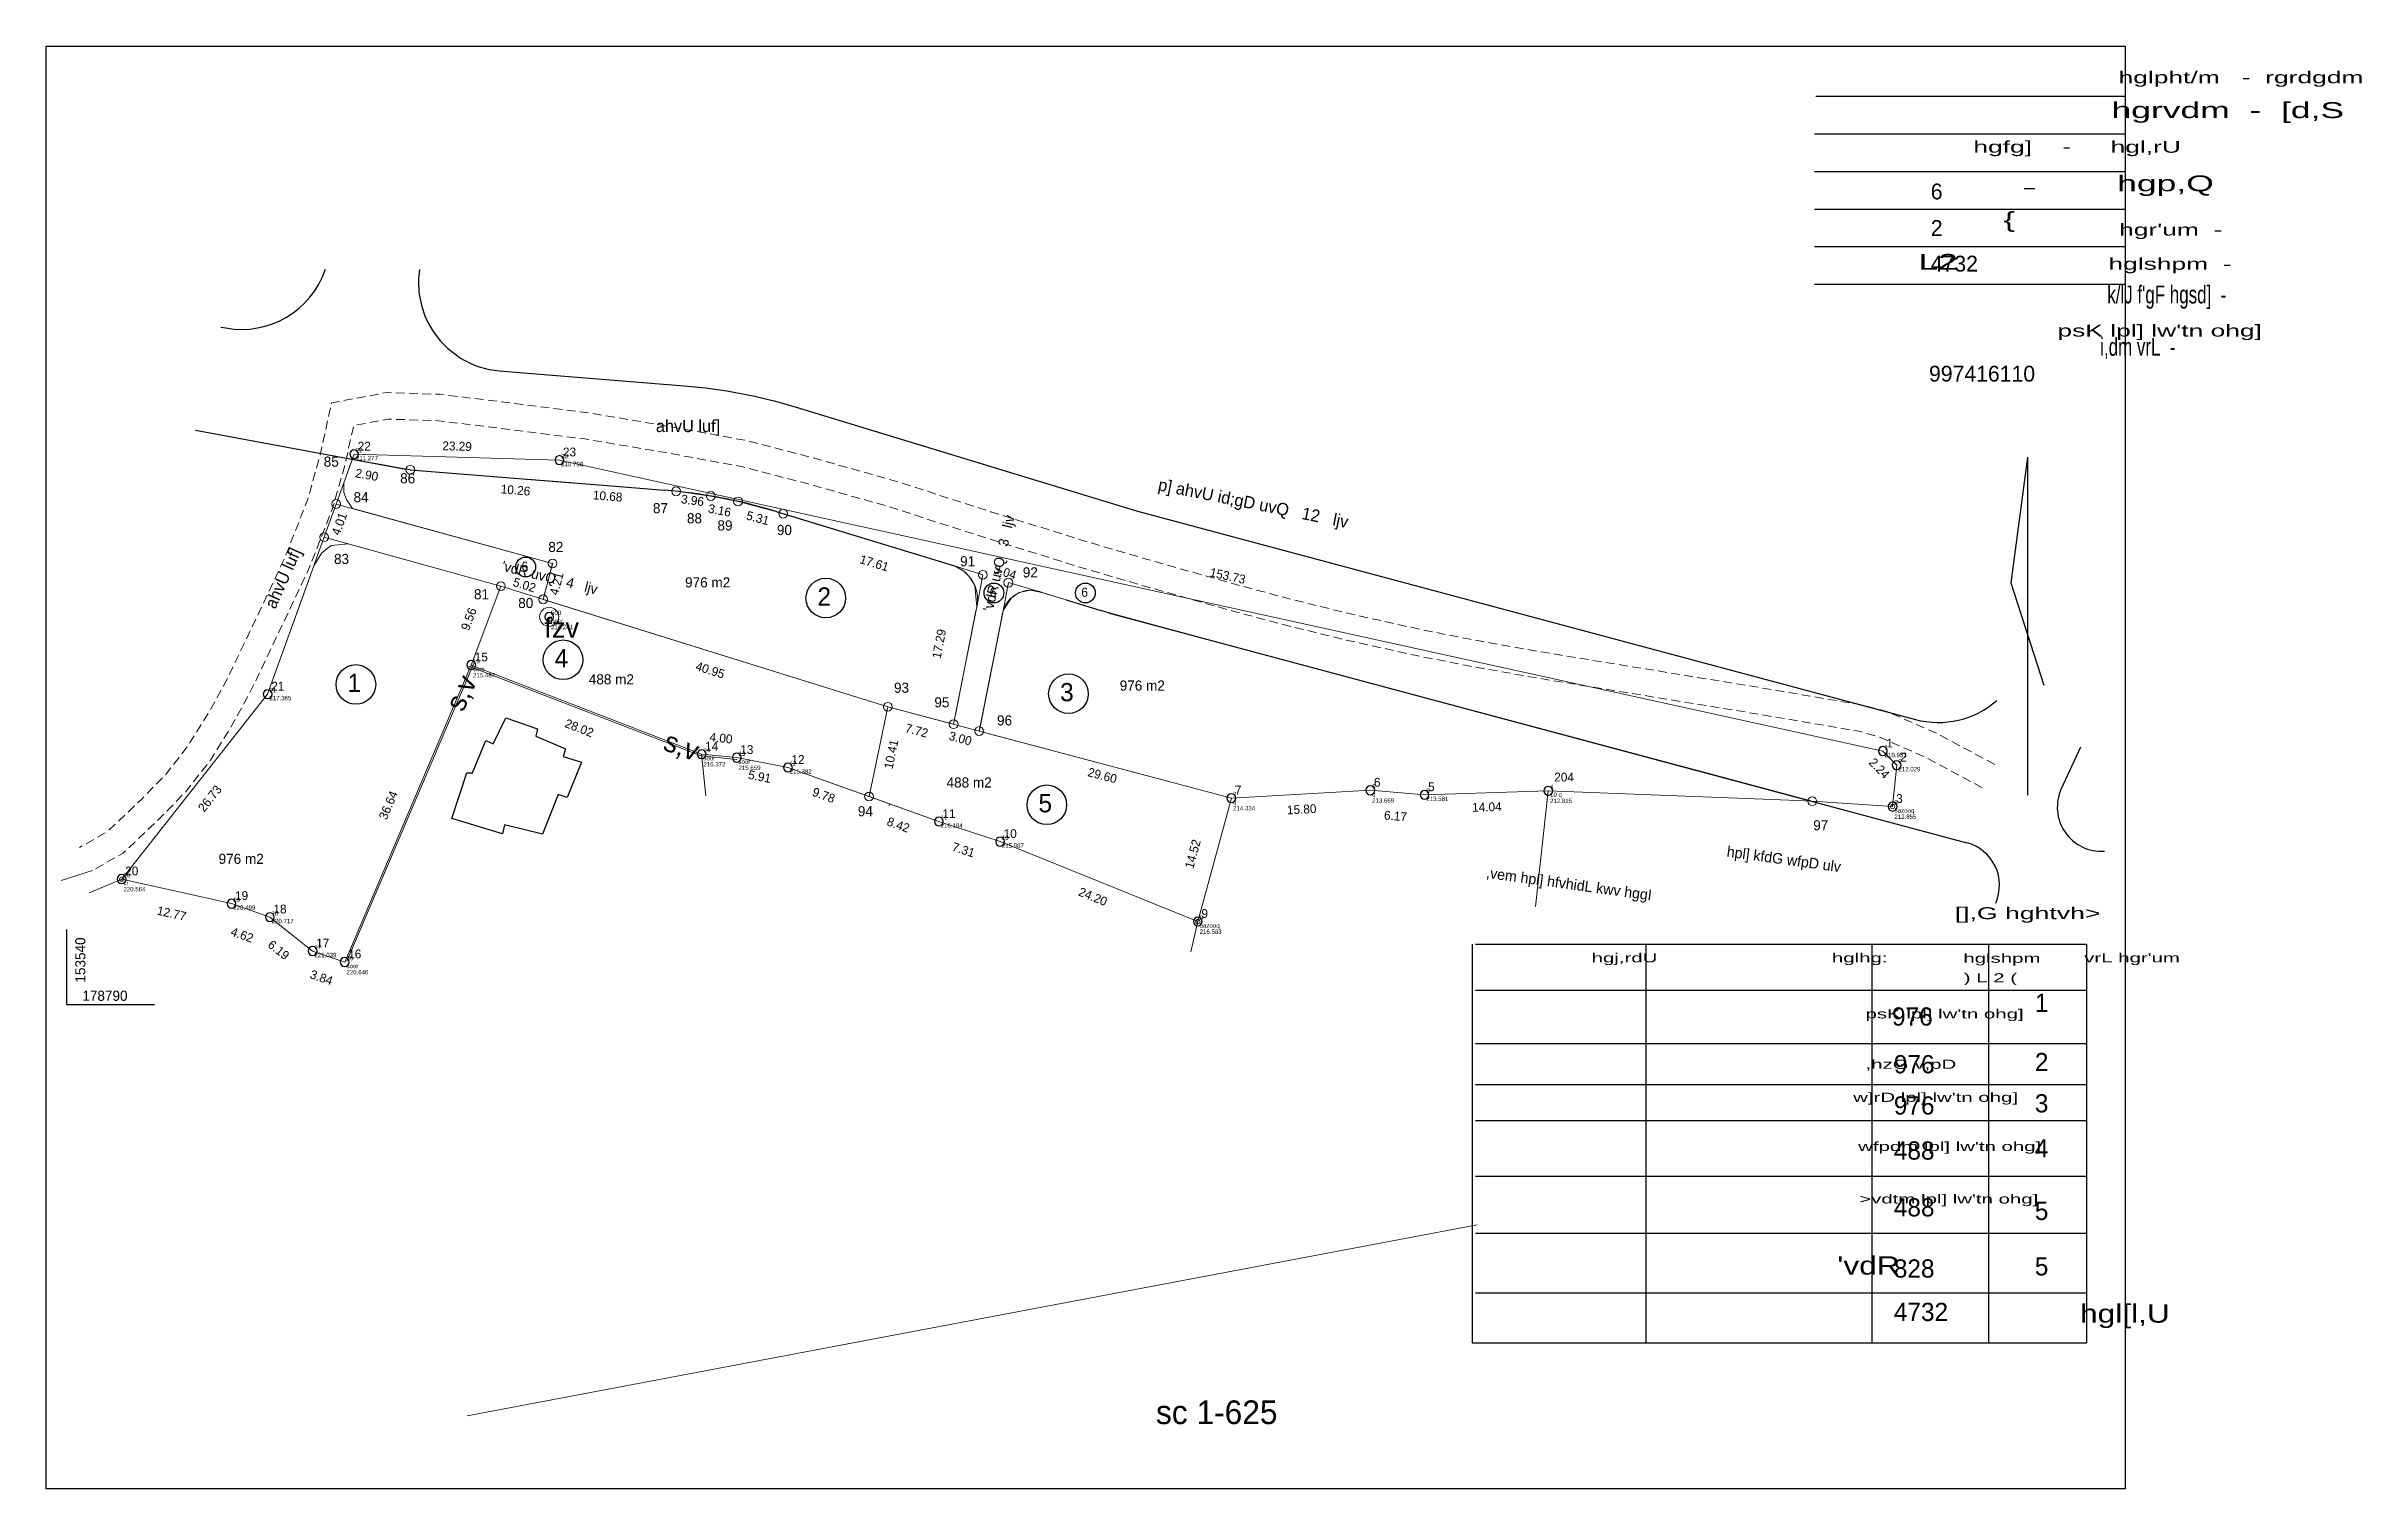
# Model space of a CAD drawing. Header units: metres. Extents: x 153538 to 153800, y 178735 to 178899.
import ezdxf

# ---------------------------------------------------------------- set-up
doc = ezdxf.new("R2010")
doc.units = ezdxf.units.M
doc.linetypes.add('HIDDEN', pattern=[0.375, 0.25, -0.125])
doc.layers.get('0').update_dxf_attribs({"linetype": 'CONTINUOUS'})
doc.layers.get('Defpoints').update_dxf_attribs({"linetype": 'CONTINUOUS'})
for name, color, linetype in [('1-roadprposed', 6, 'CONTINUOUS'), ('10', 7, 'CONTINUOUS'), ('5azooq', 7, 'CONTINUOUS'), ('beer', 7, 'CONTINUOUS'), ('cr', 7, 'CONTINUOUS'), ('DIM', 12, 'CONTINUOUS'), ('DIMEN', 1, 'CONTINUOUS'), ('H1', 4, 'CONTINUOUS'), ('HATCH', 3, 'CONTINUOUS'), ('LAND', 7, 'CONTINUOUS'), ('Layer1', 4, 'CONTINUOUS'), ('LAYER2', 3, 'CONTINUOUS'), ('LINE', 3, 'CONTINUOUS'), ('Point_Names', 7, 'CONTINUOUS'), ('q', 7, 'CONTINUOUS'), ('soor', 7, 'CONTINUOUS'), ('TEXT', 6, 'CONTINUOUS')]:
    doc.layers.add(name, color=color, linetype=linetype)
doc.styles.add('ARAB4', font='arab4.shx')
doc.styles.add('MONOTEXT', font='txt')
doc.dimstyles.new('250', dxfattribs={"dimtxt": 1, "dimasz": 0.18, "dimexe": 0.18, "dimexo": 0.0625, "dimgap": 0.09, "dimtad": 0, "dimzin": 0, "dimdsep": 46, "dimtxsty": 'Standard', "dimcen": 0.09, "dimse1": 1, "dimse2": 1, "dimsd1": 1, "dimsd2": 1, "dimclrt": 2, "dimazin": 0, "dimtfac": 1, "dimtofl": 0, "dimtmove": 0, "dimatfit": 3, "dimfxl": 1, "dimtolj": 1, "dimtzin": 0, "dimarcsym": 0})

msp = doc.modelspace()

# ---------------------------------------------------------------- texts
at = {"color": 0, "ltscale": 0.2, "style": 'ARAB4'}
for s, height, width, p in [('hglpht/m   -  rgrdgdm', 1.3377, 1.673273, (153772.75, 178894.567)), ('hgrvdm  -  [d,S', 1.79787, 1.673273, (153771.952, 178890.613)), ('  -  ', 1.3377, 1.606448, (153764.788, 178886.683)), ('hgp,Q    ', 1.7979, 1.673273, (153772.595, 178882.302)), (' - ', 1.3377, 2.825191, (153760.398, 178882.074)), ('{', 1.739, 1.673273, (153759.686, 178878.219)), ("hgr'um  -    ", 1.3377, 1.673273, (153772.81, 178877.279)), ('L2', 1.7979, 1.673273, (153750.036, 178873.393)), ('hglshpm  -    ', 1.3377, 1.673273, (153771.601, 178873.393)), ("k/lJ f'gF hgsd]  -", 2.03605, 0.705503, (153771.477, 178869.573)), ("psK lpl] lw'tn ohg]", 1.3377, 1.673273, (153765.817, 178865.817)), ('i,dm vrL  -', 2.03605, 0.705503, (153770.67, 178863.63))]:
    msp.add_text(s, height=height, dxfattribs=dict(at, width=width)).set_placement(p)
at = {"color": 0, "ltscale": 0.35, "style": 'ARAB4', "width": 1.673273}
for s, p in [('hgfg]', (153756.278, 178886.683)), ('hgl,rU', (153771.847, 178886.683))]:
    msp.add_text(s, height=1.3377, dxfattribs=at).set_placement(p)
at = {"color": 0, "ltscale": 0.2}
for s, height, p in [('6', 1.798, (153751.449, 178881.384)), ('2', 1.798, (153751.449, 178877.238)), ('4732', 1.7979, (153751.449, 178873.195)), ('997416110', 1.7979, (153751.248, 178860.704))]:
    msp.add_text(s, height=height, dxfattribs=at).set_placement(p)
at = {"color": 1, "ltscale": 0.2, "style": 'ARAB4'}
for s, p in [('hpl] kfdG wfpD ulv', (153728.251, 178806.792)), (',vem hpl] hfvhidL kwv hggI', (153700.96, 178804.387, 109.286))]:
    msp.add_text(s, height=1.2012, rotation=352.16095, dxfattribs=at).set_placement(p)
at = {"layer": 'LAND', "color": 0, "ltscale": 0.18}
for s, height, p in [('6', 1.034, (153591.573, 178839.234)), ('2', 2.069, (153625.148, 178835.278)), ('6', 1.034, (153644.696, 178836.281)), ('6', 1.034, (153655.071, 178836.281)), ('4', 2.069, (153595.338, 178828.274)), ('1', 2.069, (153571.841, 178825.472)), ('3', 2.069, (153652.679, 178824.421)), ('5', 2.069, (153650.224, 178811.813)), ('1', 2.069, (153763.253, 178789.162)), ('976', 2.0686, (153747.052, 178787.608)), ('976', 2.0686, (153747.258, 178782.191)), ('2', 2.069, (153763.253, 178782.439)), ('976', 2.0686, (153747.258, 178777.507)), ('3', 2.069, (153763.253, 178777.756)), ('488', 2.0686, (153747.258, 178772.394)), ('4', 2.069, (153763.253, 178772.642)), ('488', 2.0686, (153747.258, 178765.948)), ('5', 2.069, (153763.253, 178765.544)), ('828', 2.0686, (153747.258, 178759.003)), ('5', 2.069, (153763.253, 178759.251)), ('4732', 2.0686, (153747.258, 178754.077)), ('sc 1-625', 2.6891, (153663.55, 178742.378))]:
    msp.add_text(s, height=height, dxfattribs=at).set_placement(p)
at = {"layer": 'LAND', "ltscale": 0.18, "style": 'ARAB4'}
for s, height, width, p in [('[],G hghtvh>', 1.3493, 1.673273, (153754.166, 178799.689)), ('hgj,rdU', 1.0343, 1.673273, (153712.974, 178794.785)), ('hglhg:', 1.0343, 1.673273, (153740.236, 178794.785)), ('hglshpm', 1.0343, 1.673273, (153755.143, 178794.738)), ("vrL hgr'um", 1.0343, 1.673273, (153768.852, 178794.785)), (') L 2 (', 1.0343, 1.673273, (153755.191, 178792.512)), ("psK lpl] lw'tn ohg]", 1.03428, 1.673273, (153744.048, 178788.423)), (',hzG v,pD', 1.0343, 1.673273, (153744.048, 178782.701)), ("w]rD lpl] lw'tn ohg]", 1.03428, 1.673273, (153742.642, 178778.953)), ("wfpdm lpl] lw'tn ohg]", 1.03428, 1.673273, (153743.212, 178773.375)), (">vdtm lpl] lw'tn ohg]", 1.03428, 1.673273, (153743.331, 178767.417)), ('hgl[l,U', 2.0686, 1.3, (153768.377, 178753.888))]:
    msp.add_text(s, height=height, dxfattribs=dict(at, width=width)).set_placement(p)
at = {"layer": 'LAND', "color": 1, "ltscale": 0.18, "style": 'ARAB4', "width": 1.3}
msp.add_text("'vdR", height=2.0686, dxfattribs=at).set_placement((153740.844, 178759.344))
at = {"layer": 'Point_Names', "color": 4, "char_height": 1, "attachment_point": 7, "style": 'MONOTEXT'}
for s, insert, width in [('22', (153572.993, 178852.871, 211.277), 2), ('23', (153596.277, 178852.197, 210.798), 2), ('15', (153586.276, 178828.933, 220.564), 2), ('21', (153563.179, 178825.631, 217.365), 2), ('1', (153746.419, 178819.173, 210.953), 1), ('14', (153612.41, 178818.821, 216.372), 2), ('13', (153616.394, 178818.419, 215.659), 2), ('12', (153622.2, 178817.306, 215.382), 2), ('2', (153747.982, 178817.569, 212.029), 1), ('7', (153672.503, 178813.83, 214.334), 1), ('6', (153688.275, 178814.711, 213.669), 1), ('5', (153694.423, 178814.201, 213.581), 1), ('204', (153708.737, 178815.299, 212.815), 1), ('11', (153639.326, 178811.164, 216.184), 2), ('3', (153747.522, 178812.864, 212.855), 1), ('10', (153646.271, 178808.884, 215.987), 2), ('20', (153546.62, 178804.642, 220.564), 2), ('19', (153559.077, 178801.847, 220.499), 2), ('18', (153563.434, 178800.323, 220.717), 2), ('9', (153668.706, 178799.818, 216.583), 1), ('17', (153568.282, 178796.473, 221.039), 2), ('16', (153571.916, 178795.221, 220.646), 2)]:
    msp.add_mtext(s, dxfattribs=dict(at, insert=insert, width=width))
at = {"layer": 'TEXT', "style": 'ARAB4'}
for s, height, p in [('ahvU luf]', 1.379, (153606.825, 178854.971)), ('fzv', 2.2984, (153594.172, 178831.622))]:
    msp.add_text(s, height=height, dxfattribs=at).set_placement(p)
at = {"layer": 'TEXT'}
for s, p in [('85', (153569.141, 178851.042)), ('86', (153577.806, 178849.155)), ('84', (153572.525, 178847.004)), ('87', (153606.485, 178845.764)), ('88', (153610.346, 178844.613)), ('89', (153613.804, 178843.808)), ('90', (153620.546, 178843.29)), ('83', (153570.302, 178839.997)), ('82', (153594.612, 178841.361)), ('976 m2', (153610.129, 178837.34)), ('91', (153641.335, 178839.738)), ('92', (153648.444, 178838.476)), ('81', (153586.181, 178835.993)), ('80', (153591.203, 178835.001)), ('488 m2', (153599.208, 178826.336)), ('93', (153633.83, 178825.383)), ('976 m2', (153659.437, 178825.63)), ('95', (153638.412, 178823.727)), ('96', (153645.521, 178821.676)), ('488 m2', (153639.797, 178814.626)), ('94', (153629.732, 178811.367)), ('97', (153738.111, 178809.771)), ('976 m2', (153557.213, 178805.963)), ('178790', (153541.753, 178790.418))]:
    msp.add_text(s, height=1.1492, dxfattribs=at).set_placement(p)
at = {"layer": 'TEXT', "style": 'ARAB4'}
for s, height, rotation, p in [('p] ahvU id;gD uvQ   12   ljv', 1.37903, 348.70688, (153663.715, 178848.373, -211.348)), ("'vdR uvQ   3   ljv", 1.14919, 77.01467, (153645.037, 178834.54, 208.012)), ('ahvU luf]', 1.379, 65.74331, (153563.638, 178834.802)), ("'vdR uvQ   4   ljv", 1.14919, 345.75395, (153589.237, 178839.269, 110.282)), ('s,v', 2.2984, 65.37585, (153584.943, 178823.112)), ('s,v', 2.2984, 339.61868, (153607.516, 178818.954))]:
    msp.add_text(s, height=height, rotation=rotation, dxfattribs=at).set_placement(p)
at = {"layer": 'TEXT'}
msp.add_text('153540', height=1.1492, rotation=90, dxfattribs=at).set_placement((153542.099, 178792.488))

# ---------------------------------------------------------------- blocks, each defined once
blk = doc.blocks.new('CIRCLE', base_point=(100, 100))
at = {"color": 0}
for start, end in [(90, 270), (270, 90)]:
    blk.add_arc((100, 100), 100, start, end, dxfattribs=at)
at = {"flags": 1}
for tag in ['NAME', 'FEATURE_CODE']:
    blk.add_attdef(tag, (0, 0), '', height=1, dxfattribs=at)
blk = doc.blocks.new('*D2')
at = {"layer": 'Defpoints', "color": 0, "lineweight": 0, "transparency": 16777216}
for p in [(153694.02, 178813.8, 213.58), (153694.08, 178812.18), (153708.06, 178814.26, 212.96)]:
    blk.add_point(p, dxfattribs=at)
at = {"layer": 'DIM', "color": 2, "lineweight": 0, "transparency": 16777216, "insert": (153701.09, 178812.41), "char_height": 1, "attachment_point": 5, "rotation": 1.8907}
blk.add_mtext('\\A1;14.04', dxfattribs=at)
blk = doc.blocks.new('*D3')
at = {"layer": 'Defpoints', "color": 0, "lineweight": 0, "transparency": 16777216}
for p in [(153687.87, 178814.31, 214.33), (153694.02, 178813.8, 214.33), (153687.65, 178811.64)]:
    blk.add_point(p, dxfattribs=at)
at = {"layer": 'DIM', "color": 2, "lineweight": 0, "transparency": 16777216, "insert": (153690.73, 178811.39), "char_height": 1, "attachment_point": 5, "rotation": 355.2566}
blk.add_mtext('\\A1;6.17', dxfattribs=at)
blk = doc.blocks.new('*D4')
at = {"layer": 'Defpoints', "color": 0, "lineweight": 0, "transparency": 16777216}
for p in [(153672.1, 178813.43, 214.33), (153687.87, 178814.31, 214.33), (153672.2, 178811.71)]:
    blk.add_point(p, dxfattribs=at)
at = {"layer": 'DIM', "color": 2, "lineweight": 0, "transparency": 16777216, "insert": (153680.08, 178812.15), "char_height": 1, "attachment_point": 5, "rotation": 3.197}
blk.add_mtext('\\A1;15.80', dxfattribs=at)
blk = doc.blocks.new('*D5')
at = {"layer": 'Defpoints', "color": 0, "lineweight": 0, "transparency": 16777216}
for p in [(153643.5, 178821.04, 214.33), (153643.17, 178819.79), (153672.1, 178813.43, 214.33)]:
    blk.add_point(p, dxfattribs=at)
at = {"layer": 'DIM', "color": 2, "lineweight": 0, "transparency": 16777216, "insert": (153657.47, 178815.99), "char_height": 1, "attachment_point": 5, "rotation": 345.1051}
blk.add_mtext('\\A1;29.60', dxfattribs=at)
blk = doc.blocks.new('*D6')
at = {"layer": 'Defpoints', "color": 0, "lineweight": 0, "transparency": 16777216}
for p in [(153640.25, 178820.49), (153640.6, 178821.81), (153643.5, 178821.04, 214.33)]:
    blk.add_point(p, dxfattribs=at)
at = {"layer": 'DIM', "color": 2, "lineweight": 0, "transparency": 16777216, "insert": (153641.36, 178820.2), "char_height": 1, "attachment_point": 5, "rotation": 345.1051}
blk.add_mtext('\\A1;3.00', dxfattribs=at)
blk = doc.blocks.new('*D7')
at = {"layer": 'Defpoints', "color": 0, "lineweight": 0, "transparency": 16777216}
for p in [(153633.13, 178823.8), (153632.67, 178822.09), (153640.6, 178821.81)]:
    blk.add_point(p, dxfattribs=at)
at = {"layer": 'DIM', "color": 2, "lineweight": 0, "transparency": 16777216, "insert": (153636.41, 178821.09), "char_height": 1, "attachment_point": 5, "rotation": 345.1051}
blk.add_mtext('\\A1;7.72', dxfattribs=at)
blk = doc.blocks.new('*D8')
at = {"layer": 'Defpoints', "color": 0, "lineweight": 0, "transparency": 16777216}
for p in [(153645.87, 178808.48, 216.58), (153668.31, 178799.42, 216.58), (153667.62, 178797.71)]:
    blk.add_point(p, dxfattribs=at)
at = {"layer": 'DIM', "color": 2, "lineweight": 0, "transparency": 16777216, "insert": (153656.4, 178802.24), "char_height": 1, "attachment_point": 5, "rotation": 337.997}
blk.add_mtext('\\A1;24.20', dxfattribs=at)
blk = doc.blocks.new('*D9')
at = {"layer": 'Defpoints', "color": 0, "lineweight": 0, "transparency": 16777216}
for p in [(153672.1, 178813.43, 216.58), (153665.84, 178800.09), (153668.31, 178799.42, 216.58)]:
    blk.add_point(p, dxfattribs=at)
at = {"layer": 'DIM', "color": 2, "lineweight": 0, "transparency": 16777216, "insert": (153667.74, 178807.09), "char_height": 1, "attachment_point": 5, "rotation": 74.8402}
blk.add_mtext('\\A1;14.52', dxfattribs=at)
blk = doc.blocks.new('*D10')
at = {"layer": 'Defpoints', "color": 0, "lineweight": 0, "transparency": 16777216}
for p in [(153638.93, 178810.76, 216.58), (153638.25, 178808.69), (153645.87, 178808.48, 216.58)]:
    blk.add_point(p, dxfattribs=at)
at = {"layer": 'DIM', "color": 2, "lineweight": 0, "transparency": 16777216, "insert": (153641.72, 178807.55), "char_height": 1, "attachment_point": 5, "rotation": 341.8269}
blk.add_mtext('\\A1;7.31', dxfattribs=at)
blk = doc.blocks.new('*D11')
at = {"layer": 'Defpoints', "color": 0, "lineweight": 0, "transparency": 16777216}
for p in [(153631, 178813.61, 216.58), (153630.36, 178811.81), (153638.93, 178810.76, 216.58)]:
    blk.add_point(p, dxfattribs=at)
at = {"layer": 'DIM', "color": 2, "lineweight": 0, "transparency": 16777216, "insert": (153634.32, 178810.39), "char_height": 1, "attachment_point": 5, "rotation": 340.2702}
blk.add_mtext('\\A1;8.42', dxfattribs=at)
blk = doc.blocks.new('*D12')
at = {"layer": 'Defpoints', "color": 0, "lineweight": 0, "transparency": 16777216}
for p in [(153633.13, 178823.8, 216.58), (153631, 178813.61, 216.58), (153632.46, 178813.3)]:
    blk.add_point(p, dxfattribs=at)
at = {"layer": 'DIM', "color": 2, "lineweight": 0, "transparency": 16777216, "insert": (153633.52, 178818.4), "char_height": 1, "attachment_point": 5, "rotation": 78.2086}
blk.add_mtext('\\A1;10.41', dxfattribs=at)
blk = doc.blocks.new('*D13')
at = {"layer": 'Defpoints', "color": 0, "lineweight": 0, "transparency": 16777216}
for p in [(153621.26, 178815.4), (153621.8, 178816.91), (153631, 178813.61)]:
    blk.add_point(p, dxfattribs=at)
at = {"layer": 'DIM', "color": 2, "lineweight": 0, "transparency": 16777216, "insert": (153625.86, 178813.75), "char_height": 1, "attachment_point": 5, "rotation": 340.2702}
blk.add_mtext('\\A1;9.78', dxfattribs=at)
blk = doc.blocks.new('*D14')
at = {"layer": 'Defpoints', "color": 0, "lineweight": 0, "transparency": 16777216}
for p in [(153615.99, 178818.02), (153621.49, 178815.31), (153621.8, 178816.91)]:
    blk.add_point(p, dxfattribs=at)
at = {"layer": 'DIM', "color": 2, "lineweight": 0, "transparency": 16777216, "insert": (153618.59, 178815.87), "char_height": 1, "attachment_point": 5, "rotation": 349.1446}
blk.add_mtext('\\A1;5.91', dxfattribs=at)
blk = doc.blocks.new('*D15')
at = {"layer": 'Defpoints', "color": 0, "lineweight": 0, "transparency": 16777216}
for p in [(153612.21, 178820.44), (153612.01, 178818.42), (153615.99, 178818.02)]:
    blk.add_point(p, dxfattribs=at)
at = {"layer": 'DIM', "color": 2, "lineweight": 0, "transparency": 16777216, "insert": (153614.21, 178820.24), "char_height": 1, "attachment_point": 5, "rotation": 354.2426}
blk.add_mtext('\\A1;4.00', dxfattribs=at)
blk = doc.blocks.new('*D16')
at = {"layer": 'Defpoints', "color": 0, "lineweight": 0, "transparency": 16777216}
for p in [(153585.88, 178828.53), (153585.06, 178826.43), (153612.01, 178818.42)]:
    blk.add_point(p, dxfattribs=at)
at = {"layer": 'DIM', "color": 2, "lineweight": 0, "transparency": 16777216, "insert": (153598.13, 178821.38), "char_height": 1, "attachment_point": 5, "rotation": 338.8463}
blk.add_mtext('\\A1;28.02', dxfattribs=at)
blk = doc.blocks.new('*D17')
at = {"layer": 'Defpoints', "color": 0, "lineweight": 0, "transparency": 16777216}
for p in [(153594.04, 178835.99), (153633.13, 178823.8), (153632.53, 178821.86)]:
    blk.add_point(p, dxfattribs=at)
at = {"layer": 'DIM', "color": 2, "lineweight": 0, "transparency": 16777216, "insert": (153612.98, 178827.95), "char_height": 1, "attachment_point": 5, "rotation": 342.6796}
blk.add_mtext('\\A1;40.95', dxfattribs=at)
blk = doc.blocks.new('*D18')
at = {"layer": 'Defpoints', "color": 0, "lineweight": 0, "transparency": 16777216}
for p in [(153589.52, 178838.37), (153589.24, 178837.48), (153594.04, 178835.99)]:
    blk.add_point(p, dxfattribs=at)
at = {"layer": 'DIM', "color": 2, "lineweight": 0, "transparency": 16777216, "insert": (153591.91, 178837.62), "char_height": 1, "attachment_point": 5, "rotation": 342.7048}
blk.add_mtext('\\A1;5.02', dxfattribs=at)
blk = doc.blocks.new('*D19')
at = {"layer": 'Defpoints', "color": 0, "lineweight": 0, "transparency": 16777216}
for p in [(153595.1, 178840.06), (153594.04, 178835.99), (153595.02, 178835.73)]:
    blk.add_point(p, dxfattribs=at)
at = {"layer": 'DIM', "color": 2, "lineweight": 0, "transparency": 16777216, "insert": (153595.55, 178837.77), "char_height": 1, "attachment_point": 5, "rotation": 75.3538}
blk.add_mtext('\\A1;4.21', dxfattribs=at)
blk = doc.blocks.new('*D21')
at = {"layer": 'Defpoints', "color": 0, "lineweight": 0, "transparency": 16777216}
for p in [(153570.55, 178846.81, 220.56), (153569.19, 178843.04, 220.56), (153570.23, 178842.66)]:
    blk.add_point(p, dxfattribs=at)
at = {"layer": 'DIM', "color": 2, "lineweight": 0, "transparency": 16777216, "insert": (153570.91, 178844.55), "char_height": 1, "attachment_point": 5, "rotation": 70.1871}
blk.add_mtext('\\A1;4.01', dxfattribs=at)
blk = doc.blocks.new('*D24')
at = {"layer": 'Defpoints', "color": 0, "lineweight": 0, "transparency": 16777216}
for p in [(153589.24, 178837.48), (153583.91, 178829.27), (153585.88, 178828.53)]:
    blk.add_point(p, dxfattribs=at)
at = {"layer": 'DIM', "color": 2, "lineweight": 0, "transparency": 16777216, "insert": (153585.6, 178833.75), "char_height": 1, "attachment_point": 5, "rotation": 69.3913}
blk.add_mtext('\\A1;9.56', dxfattribs=at)
blk = doc.blocks.new('*D25')
at = {"layer": 'Defpoints', "color": 0, "lineweight": 0, "transparency": 16777216}
for p in [(153585.88, 178828.53, 220.56), (153569.29, 178795.77), (153571.52, 178794.82, 220.56)]:
    blk.add_point(p, dxfattribs=at)
at = {"layer": 'DIM', "color": 2, "lineweight": 0, "transparency": 16777216, "insert": (153576.47, 178812.62), "char_height": 1, "attachment_point": 5, "rotation": 66.928}
blk.add_mtext('\\A1;36.64', dxfattribs=at)
blk = doc.blocks.new('*D26')
at = {"layer": 'Defpoints', "color": 0, "lineweight": 0, "transparency": 16777216}
for p in [(153567.06, 178793.69), (153567.88, 178796.07, 220.56), (153571.52, 178794.82, 220.56)]:
    blk.add_point(p, dxfattribs=at)
at = {"layer": 'DIM', "color": 2, "lineweight": 0, "transparency": 16777216, "insert": (153568.88, 178793.06), "char_height": 1, "attachment_point": 5, "rotation": 340.9883}
blk.add_mtext('\\A1;3.84', dxfattribs=at)
blk = doc.blocks.new('*D27')
at = {"layer": 'Defpoints', "color": 0, "lineweight": 0, "transparency": 16777216}
for p in [(153563.03, 178799.92, 220.56), (153561.6, 178798.12), (153567.88, 178796.07, 220.56)]:
    blk.add_point(p, dxfattribs=at)
at = {"layer": 'DIM', "color": 2, "lineweight": 0, "transparency": 16777216, "insert": (153564.02, 178796.19), "char_height": 1, "attachment_point": 5, "rotation": 321.5422}
blk.add_mtext('\\A1;6.19', dxfattribs=at)
blk = doc.blocks.new('*D28')
at = {"layer": 'Defpoints', "color": 0, "lineweight": 0, "transparency": 16777216}
for p in [(153558.68, 178801.45, 220.56), (153563.03, 178799.92, 220.56), (153562.06, 178797.14)]:
    blk.add_point(p, dxfattribs=at)
at = {"layer": 'DIM', "color": 2, "lineweight": 0, "transparency": 16777216, "insert": (153559.88, 178797.9), "char_height": 1, "attachment_point": 5, "rotation": 340.7264}
blk.add_mtext('\\A1;4.62', dxfattribs=at)
blk = doc.blocks.new('*D29')
at = {"layer": 'Defpoints', "color": 0, "lineweight": 0, "transparency": 16777216}
for p in [(153546.22, 178804.24, 220.56), (153545.66, 178801.74), (153558.68, 178801.45, 220.56)]:
    blk.add_point(p, dxfattribs=at)
at = {"layer": 'DIM', "color": 2, "lineweight": 0, "transparency": 16777216, "insert": (153551.89, 178800.34), "char_height": 1, "attachment_point": 5, "rotation": 347.354}
blk.add_mtext('\\A1;12.77', dxfattribs=at)
blk = doc.blocks.new('*D30')
at = {"layer": 'Defpoints', "color": 0, "lineweight": 0, "transparency": 16777216}
for p in [(153562.78, 178825.23, 220.56), (153546.22, 178804.24, 220.56), (153547.94, 178802.89)]:
    blk.add_point(p, dxfattribs=at)
at = {"layer": 'DIM', "color": 2, "lineweight": 0, "transparency": 16777216, "insert": (153556.22, 178813.38), "char_height": 1, "attachment_point": 5, "rotation": 51.7297}
blk.add_mtext('\\A1;26.73', dxfattribs=at)
blk = doc.blocks.new('*D31')
at = {"layer": 'Defpoints', "color": 0, "lineweight": 0, "transparency": 16777216}
for p in [(153576.1, 178851.2), (153578.72, 178849.3), (153578.96, 178850.7)]:
    blk.add_point(p, dxfattribs=at)
at = {"layer": 'DIM', "color": 2, "lineweight": 0, "transparency": 16777216, "insert": (153574.03, 178850.12), "char_height": 1, "attachment_point": 5, "rotation": 350.0129}
blk.add_mtext('\\A1;2.90', dxfattribs=at)
blk = doc.blocks.new('*D32')
at = {"layer": 'Defpoints', "color": 0, "lineweight": 0, "transparency": 16777216}
for p in [(153585.9, 178850.14), (153596.12, 178849.31), (153596.01, 178847.97)]:
    blk.add_point(p, dxfattribs=at)
at = {"layer": 'DIM', "color": 2, "lineweight": 0, "transparency": 16777216, "insert": (153590.9, 178848.38), "char_height": 1, "attachment_point": 5, "rotation": 355.3944}
blk.add_mtext('\\A1;10.26', dxfattribs=at)
blk = doc.blocks.new('*D33')
at = {"layer": 'Defpoints', "color": 0, "lineweight": 0, "transparency": 16777216}
for p in [(153623.87, 178844.92), (153640.71, 178839.78), (153640.03, 178837.52)]:
    blk.add_point(p, dxfattribs=at)
at = {"layer": 'DIM', "color": 2, "lineweight": 0, "transparency": 16777216, "insert": (153631.6, 178840.1), "char_height": 1, "attachment_point": 5, "rotation": 343.0282}
blk.add_mtext('\\A1;17.61', dxfattribs=at)
blk = doc.blocks.new('*D34')
at = {"layer": 'Defpoints', "color": 0, "lineweight": 0, "transparency": 16777216}
for p in [(153616.14, 178847.1), (153620.94, 178844.51), (153621.26, 178845.71)]:
    blk.add_point(p, dxfattribs=at)
at = {"layer": 'DIM', "color": 2, "lineweight": 0, "transparency": 16777216, "insert": (153618.38, 178845.21), "char_height": 1, "attachment_point": 5, "rotation": 344.8314}
blk.add_mtext('\\A1;5.31', dxfattribs=at)
blk = doc.blocks.new('*D35')
at = {"layer": 'Defpoints', "color": 0, "lineweight": 0, "transparency": 16777216}
for p in [(153613.04, 178847.71), (153616.14, 178847.1), (153615.87, 178845.72)]:
    blk.add_point(p, dxfattribs=at)
at = {"layer": 'DIM', "color": 2, "lineweight": 0, "transparency": 16777216, "insert": (153614.05, 178846.08), "char_height": 1, "attachment_point": 5, "rotation": 348.8112}
blk.add_mtext('\\A1;3.16', dxfattribs=at)
blk = doc.blocks.new('*D36')
at = {"layer": 'Defpoints', "color": 0, "lineweight": 0, "transparency": 16777216}
for p in [(153596.12, 178849.31), (153596.03, 178848.13), (153606.76, 178848.46)]:
    blk.add_point(p, dxfattribs=at)
at = {"layer": 'DIM', "color": 2, "lineweight": 0, "transparency": 16777216, "insert": (153601.35, 178847.7), "char_height": 1, "attachment_point": 5, "rotation": 355.3944}
blk.add_mtext('\\A1;10.68', dxfattribs=at)
blk = doc.blocks.new('*D37')
at = {"layer": 'Defpoints', "color": 0, "lineweight": 0, "transparency": 16777216}
for p in [(153609.12, 178848.25), (153612.94, 178846.95), (153613.04, 178847.71)]:
    blk.add_point(p, dxfattribs=at)
at = {"layer": 'DIM', "color": 2, "lineweight": 0, "transparency": 16777216, "insert": (153610.98, 178847.22), "char_height": 1, "attachment_point": 5, "rotation": 352.212}
blk.add_mtext('\\A1;3.96', dxfattribs=at)
blk = doc.blocks.new('*D38')
at = {"layer": 'Defpoints', "color": 0, "lineweight": 0, "transparency": 16777216}
for p in [(153643.91, 178838.78), (153644.21, 178839.76), (153646.81, 178837.88)]:
    blk.add_point(p, dxfattribs=at)
at = {"layer": 'DIM', "color": 2, "lineweight": 0, "transparency": 16777216, "insert": (153646.43, 178839.07), "char_height": 1, "attachment_point": 5, "rotation": 342.814}
blk.add_mtext('\\A1;3.04', dxfattribs=at)
blk = doc.blocks.new('*D40')
at = {"layer": 'Defpoints', "color": 0, "lineweight": 0, "transparency": 16777216}
for p in [(153640.61, 178839.42), (153643.91, 178838.78), (153640.6, 178821.81)]:
    blk.add_point(p, dxfattribs=at)
at = {"layer": 'DIM', "color": 2, "lineweight": 0, "transparency": 16777216, "insert": (153638.95, 178830.94), "char_height": 1, "attachment_point": 5, "rotation": 78.9474}
blk.add_mtext('\\A1;17.29', dxfattribs=at)
blk = doc.blocks.new('*D44')
at = {"layer": 'Defpoints', "color": 0, "lineweight": 0, "transparency": 16777216}
for p in [(153744.83, 178817.61), (153746.02, 178818.77, 210.95), (153747.58, 178817.17, 212.03)]:
    blk.add_point(p, dxfattribs=at)
at = {"layer": 'DIM', "color": 2, "lineweight": 0, "transparency": 16777216, "insert": (153745.61, 178816.81), "char_height": 1, "attachment_point": 5, "rotation": 314.2567}
blk.add_mtext('\\A1;2.24', dxfattribs=at)
blk = doc.blocks.new('*D45')
at = {"layer": 'Defpoints', "color": 0, "lineweight": 0, "transparency": 16777216}
for p in [(153596.62, 178855.16), (153595.88, 178851.8, 210.8), (153746.02, 178818.77, 210.95)]:
    blk.add_point(p, dxfattribs=at)
at = {"layer": 'DIM', "color": 2, "lineweight": 0, "transparency": 16777216, "insert": (153671.69, 178838.65), "char_height": 1, "attachment_point": 5, "rotation": 347.5952}
blk.add_mtext('\\A1;153.73', dxfattribs=at)
blk = doc.blocks.new('*D46')
at = {"layer": 'Defpoints', "color": 0, "lineweight": 0, "transparency": 16777216}
for p in [(153572.59, 178852.47, 211.28), (153572.63, 178853.7), (153595.88, 178851.8, 210.8)]:
    blk.add_point(p, dxfattribs=at)
at = {"layer": 'DIM', "color": 2, "lineweight": 0, "transparency": 16777216, "insert": (153584.27, 178853.37), "char_height": 1, "attachment_point": 5, "rotation": 358.3413}
blk.add_mtext('\\A1;23.29', dxfattribs=at)

# ---------------------------------------------------------------- dimensions: what is measured, and where the dimension line sits
at = {"layer": 'DIM', "color": 3, "lineweight": 0}
for p1, p2, distance, picture, middle in [((153746.019, 178818.773, 210.953), (153595.877, 178851.797, 210.798), -3.445, '*D45', (153671.688, 178838.65)), ((153595.877, 178851.797, 210.798), (153572.593, 178852.471, 211.277), -1.233, '*D46', (153584.271, 178853.367)), ((153576.103, 178851.2), (153578.963, 178850.696), -1.421, '*D31', (153574.031, 178850.122)), ((153585.897, 178850.138), (153596.121, 178849.314), -1.347, '*D32', (153590.901, 178848.384)), ((153606.7614, 178848.4568), (153596.1208, 178849.314), 1.192, '*D36', (153601.3454, 178847.6973)), ((153570.553, 178846.808, 220.564), (153569.194, 178843.035, 220.564), 1.099, '*D21', (153570.907, 178844.549)), ((153616.141, 178847.102), (153621.262, 178845.714), -1.244, '*D34', (153618.376, 178845.207)), ((153623.866, 178844.919), (153640.713, 178839.778), -2.356, '*D33', (153631.602, 178840.095)), ((153594.036, 178835.988), (153589.241, 178837.481), -0.929, '*D18', (153591.914, 178837.621)), ((153595.1, 178840.06), (153594.036, 178835.988), 1.018, '*D19', (153595.552, 178837.767)), ((153640.595, 178821.811), (153643.91, 178838.78), 3.363, '*D40', (153638.952, 178830.94)), ((153589.241, 178837.481), (153585.876, 178828.533), -2.096, '*D24', (153585.597, 178833.745)), ((153594.036, 178835.988), (153633.13, 178823.796), -2.031, '*D17', (153612.978, 178827.954)), ((153585.876, 178828.533, 220.564), (153571.516, 178794.821, 220.564), -2.419, '*D25', (153576.471, 178812.625)), ((153612.01, 178818.421), (153585.876, 178828.533), 2.252, '*D16', (153598.131, 178821.377)), ((153562.779, 178825.231, 220.564), (153546.22, 178804.242, 220.564), 2.188, '*D30', (153556.217, 178813.381)), ((153633.13, 178823.796, 216.583), (153631.003, 178813.606, 216.583), 1.485, '*D12', (153633.519, 178818.398)), ((153640.595, 178821.811), (153633.13, 178823.796), 1.77, '*D7', (153636.407, 178821.093)), ((153615.994, 178818.019), (153612.01, 178818.421), -2.027, '*D15', (153614.206, 178820.237)), ((153672.103, 178813.43, 214.334), (153643.499, 178821.038, 214.334), 1.29, '*D5', (153657.469, 178815.988)), ((153615.994, 178818.019), (153621.8, 178816.906), -1.625, '*D14', (153618.591, 178815.867)), ((153631.003, 178813.606), (153621.8, 178816.906), 1.595, '*D13', (153625.863, 178813.755)), ((153638.926, 178810.764, 216.583), (153631.003, 178813.606, 216.583), 1.904, '*D11', (153634.322, 178810.392)), ((153672.103, 178813.43, 216.583), (153668.306, 178799.418, 216.583), -2.558, '*D9', (153667.735, 178807.093)), ((153687.875, 178814.311, 214.334), (153672.103, 178813.43, 214.334), 1.72, '*D4', (153680.085, 178812.154)), ((153694.023, 178813.801, 214.334), (153687.875, 178814.311, 214.334), 2.676, '*D3', (153690.728, 178811.39)), ((153708.059, 178814.264, 212.962), (153694.023, 178813.801, 213.581), 1.624, '*D2', (153701.095, 178812.409)), ((153645.871, 178808.484, 216.583), (153638.926, 178810.764, 216.583), 2.18, '*D10', (153641.719, 178807.553)), ((153645.871, 178808.484, 216.583), (153668.306, 178799.418, 216.583), -1.841, '*D8', (153656.399, 178802.244)), ((153558.677, 178801.447, 220.564), (153546.22, 178804.242, 220.564), 2.567, '*D29', (153551.887, 178800.34)), ((153558.677, 178801.447, 220.564), (153563.034, 178799.923, 220.564), -2.946, '*D28', (153559.883, 178797.903)), ((153567.882, 178796.073, 220.564), (153563.034, 178799.923, 220.564), 2.307, '*D27', (153564.024, 178796.192)), ((153571.516, 178794.821, 220.564), (153567.882, 178796.073, 220.564), 2.524, '*D26', (153568.877, 178793.06))]:
    dim = msp.add_aligned_dim(p1=p1, p2=p2, distance=distance, dimstyle='250', dxfattribs=at)
    dim.commit()
    dim.dimension.update_dxf_attribs({"geometry": picture, "text_midpoint": middle})
for base, p1, p2, angle, picture, middle in [((153612.94, 178846.952), (153609.116, 178848.252), (153613.044, 178847.715), 352.21198, '*D37', (153610.976, 178847.221)), ((153615.867, 178845.718), (153613.044, 178847.715), (153616.141, 178847.102), 348.81121, '*D35', (153614.052, 178846.077)), ((153644.213, 178839.759), (153646.81, 178837.883), (153643.91, 178838.78), 162.81399, '*D38', (153646.427, 178839.074)), ((153640.245, 178820.4941), (153643.499, 178821.0383, 214.3342), (153640.5952, 178821.8107), 165.10514, '*D6', (153641.3626, 178820.1968)), ((153744.827, 178817.611), (153747.582, 178817.169, 212.029), (153746.019, 178818.773, 210.953), 134.25667, '*D44', (153745.608, 178816.809))]:
    dim = msp.add_linear_dim(base=base, p1=p1, p2=p2, angle=angle, dimstyle='250', dxfattribs=at)
    dim.commit()
    dim.dimension.update_dxf_attribs({"geometry": picture, "text_midpoint": middle, "dimtype": 129})

# ---------------------------------------------------------------- linework, layer by layer
at = {"color": 0, "ltscale": 0.35}
for p, q in [((153773.509, 178893.049), (153738.426, 178893.049)), ((153773.509, 178888.784), (153738.273, 178888.784)), ((153773.509, 178884.518), (153738.273, 178884.518)), ((153773.509, 178880.253), (153738.273, 178880.253)), ((153773.509, 178875.987), (153738.273, 178875.987)), ((153773.509, 178871.721), (153738.273, 178871.721))]:
    msp.add_line(p, q, dxfattribs=at)
for q in [(153540, 178798.531), (153549.929, 178790)]:
    msp.add_line((153540, 178790), q)
at = {"ltscale": 0.18}
for p, q in [((153699.41, 178796.858), (153699.41, 178751.616)), ((153699.808, 178796.858), (153769.105, 178796.858)), ((153719.105, 178796.858), (153719.105, 178751.616)), ((153744.747, 178796.858), (153744.747, 178751.616)), ((153758.004, 178796.858), (153758.004, 178751.616)), ((153769.105, 178796.858), (153769.105, 178751.616)), ((153699.808, 178791.628), (153769.105, 178791.628)), ((153699.808, 178785.591), (153769.105, 178785.591)), ((153699.808, 178780.907), (153769.105, 178780.907)), ((153699.808, 178776.834), (153769.105, 178776.834)), ((153699.808, 178770.512), (153769.105, 178770.512)), ((153699.808, 178764.066), (153769.105, 178764.066)), ((153699.808, 178757.281), (153769.105, 178757.281)), ((153699.41, 178751.616), (153769.105, 178751.616))]:
    msp.add_line(p, q, dxfattribs=at)
msp.add_lwpolyline([(153537.668, 178898.762), (153773.509, 178898.762), (153773.509, 178735.042), (153537.668, 178735.042)], close=True)
at = {"layer": '1-roadprposed'}
for p, q in [((153557.467, 178866.898), (153558.04, 178866.793)), ((153554.608, 178855.188), (153578.453, 178850.764)), ((153578.963, 178850.696), (153578.453, 178850.764)), ((153578.963, 178850.696), (153592.69, 178849.59)), ((153592.69, 178849.59), (153600.841, 178848.934)), ((153600.841, 178848.934), (153607.772, 178848.375)), ((153620.468, 178845.956), (153640.713, 178839.778)), ((153653.355, 178835.919), (153657.292, 178834.718)), ((153658.284, 178834.434), (153657.292, 178834.718)), ((153658.284, 178834.434), (153755.539, 178808.369)), ((153768.441, 178819.228), (153766.258, 178814.474))]:
    msp.add_line(p, q, dxfattribs=at)
msp.add_lwpolyline([(153580.018, 178873.445, 0.0721068), (153579.982, 178870.576), (153580.261, 178869.21), (153580.613, 178868.168), (153580.91, 178867.498), (153581.549, 178866.379), (153582.377, 178865.294), (153583.178, 178864.479), (153583.178, 178864.479), (153584.644, 178863.377, 0.1186803), (153589.093, 178861.919), (153591.816, 178861.7), (153610.031, 178860.232, -0.0540101), (153622.727, 178857.813), (153660.598, 178846.255, 0.0085921), (153661.589, 178845.971), (153749.715, 178822.354, 0.2515621), (153758.927, 178824.521)], format="xyb", dxfattribs=at)
for centre, radius, start, end in [((153559.842, 178876.629), 10, 259.61376, 341.44333), ((153602.954, 178788.569), 60, 73.02817, 85.39436), ((153770.802, 178812.388), 5, 155.33848, 273.91026), ((153754.245, 178803.54), 5, 336.13869, 74.99728)]:
    msp.add_arc(centre, radius, start, end, dxfattribs=at)
at = {"layer": 'DIM', "color": 3, "lineweight": 0}
msp.add_line((153700, 178765), (153585.43, 178743.332), dxfattribs=at)
for centre in [(153578.963, 178850.696), (153609.116, 178848.252), (153613.044, 178847.715), (153616.141, 178847.102), (153621.262, 178845.714)]:
    msp.add_circle(centre, 0.5, dxfattribs=at)
at = {"layer": 'DIMEN', "color": 5, "lineweight": 0, "elevation": 220.564, "flags": 128}
msp.add_lwpolyline([(153586.135, 178828.652), (153586.062, 178828.459), (153571.773, 178794.914)], dxfattribs=at)
at = {"layer": 'DIMEN', "color": 5, "lineweight": 0, "flags": 128}
msp.add_lwpolyline([(153615.986, 178817.817), (153615.966, 178817.821), (153611.963, 178818.225), (153585.616, 178828.42)], dxfattribs=at)
at = {"layer": 'H1', "color": 0}
for centre, radius in [((153592.047, 178839.662), 1.124), ((153626.095, 178836.134), 2.248), ((153645.169, 178836.709), 1.124), ((153655.544, 178836.709), 1.124), ((153596.285, 178829.13), 2.248), ((153572.787, 178826.328), 2.248), ((153653.625, 178825.277), 2.248), ((153651.17, 178812.669), 2.248)]:
    msp.add_circle(centre, radius, dxfattribs=at)
at = {"layer": 'HATCH', "color": 3, "lineweight": 0}
for p, q in [((153569.884, 178844.95, 3.909), (153570.743, 178847.337, 220.564)), ((153595.1, 178840.06, 220.564), (153570.553, 178846.808, 220.564)), ((153568.524, 178841.175, 1.443), (153569.884, 178844.95, 3.909)), ((153568.524, 178841.175, 1.443), (153567.416, 178838.1, 28.742)), ((153589.241, 178837.481, 220.564), (153569.194, 178843.035, 220.564)), ((153594.12, 178836.296), (153595.118, 178840.127)), ((153643.91, 178838.78), (153640.713, 178839.778)), ((153643.248, 178835.15), (153643.91, 178838.78)), ((153646.062, 178833.903), (153646.81, 178837.883)), ((153653.355, 178835.919), (153646.81, 178837.883)), ((153643.128, 178834.681), (153640.825, 178822.864, 469.706)), ((153646.062, 178833.903), (153643.514, 178821.113, 216.583)), ((153585.876, 178828.533, 220.564), (153585.876, 178828.533)), ((153672.103, 178813.43, 214.334), (153643.499, 178821.038, 214.334)), ((153612.01, 178818.421, 216.372), (153612.5, 178813.67)), ((153633.329, 178812.771), (153633.284, 178812.566)), ((153708.059, 178814.264, 212.962), (153706.617, 178801.116)), ((153645.871, 178808.484, 215.987), (153638.926, 178810.764, 216.184)), ((153542.921, 178805.216, 211.348), (153539.361, 178804.065)), ((153546.22, 178804.242, 220.564), (153542.522, 178802.664)), ((153668.306, 178799.418, 216.583), (153667.515, 178795.981))]:
    msp.add_line(p, q, dxfattribs=at)
at = {"layer": 'HATCH', "color": 2, "linetype": 'HIDDEN', "lineweight": 0, "ltscale": 4, "elevation": 211.348, "flags": 128}
for points in [[(153758.697, 178817.245), (153752.22, 178820.729), (153746.644, 178823.188), (153743.982, 178823.938), (153731.877, 178826.003), (153707.215, 178830.027), (153699.165, 178831.46), (153693.519, 178832.581), (153685.759, 178834.303), (153679.046, 178835.955), (153673.101, 178837.539), (153662.562, 178840.525), (153655.589, 178842.57), (153644.798, 178845.937), (153634.001, 178849.415), (153624.622, 178852.059), (153617.332, 178853.961), (153608.418, 178855.603), (153599.188, 178857.157), (153589.995, 178858.325), (153582.312, 178859.26), (153576.255, 178859.454), (153570.028, 178858.293), (153568.687, 178852.201), (153567.334, 178847.369), (153564.769, 178840.812), (153562.249, 178835.439), (153558.015, 178826.593), (153556.16, 178823.245), (153553.809, 178819.457), (153551.309, 178816.215), (153548.45, 178813.275), (153544.57, 178809.606), (153541.437, 178807.823)], [(153757.275, 178814.603), (153750.902, 178818.032), (153745.628, 178820.358), (153743.321, 178821.007), (153731.383, 178823.044), (153706.71, 178827.07), (153698.61, 178828.511), (153692.902, 178829.645), (153685.075, 178831.382), (153678.301, 178833.049), (153672.305, 178834.646), (153661.731, 178837.643), (153654.721, 178839.699), (153643.892, 178843.077), (153633.134, 178846.543), (153623.837, 178849.164), (153616.68, 178851.03), (153607.897, 178852.648), (153598.75, 178854.189), (153589.625, 178855.348), (153582.082, 178856.266), (153576.485, 178856.446), (153572.531, 178855.708), (153571.599, 178851.474), (153570.182, 178846.416), (153567.527, 178839.628), (153564.96, 178834.155), (153560.682, 178825.218), (153558.748, 178821.726), (153556.278, 178817.746), (153553.58, 178814.247), (153550.557, 178811.138), (153546.369, 178807.177), (153542.921, 178805.216)]]:
    msp.add_lwpolyline(points, dxfattribs=at)
at = {"layer": 'HATCH', "color": 0, "lineweight": 0, "flags": 128}
msp.add_lwpolyline([(153633.13, 178823.796), (153640.595, 178821.811), (153643.248, 178835.15), (153642.988, 178837.571), (153642.412, 178838.527), (153641.851, 178839.1), (153640.713, 178839.778), (153623.866, 178844.919), (153621.262, 178845.714), (153616.141, 178847.102), (153613.044, 178847.715), (153609.116, 178848.252), (153606.761, 178848.457), (153596.121, 178849.314), (153585.897, 178850.138), (153580.255, 178850.592), (153578.963, 178850.696), (153576.103, 178851.2), (153573.973, 178851.595), (153572.391, 178851.911), (153572.116, 178851.147), (153571.719, 178850.045), (153571.419, 178849.213), (153571.434, 178848.124), (153571.713, 178847.321), (153572.393, 178846.302), (153572.853, 178846.176), (153595.1, 178840.06), (153594.036, 178835.988), (153633.13, 178823.796)], dxfattribs=at)
for points, elevation in [([(153571.516, 178794.821), (153567.882, 178796.073), (153563.034, 178799.923), (153558.677, 178801.447), (153546.22, 178804.242), (153562.779, 178825.231), (153568.024, 178839.79), (153568.916, 178841.258), (153569.966, 178842.104), (153571.904, 178842.284), (153589.241, 178837.481), (153585.876, 178828.533)], 220.564), ([(153672.103, 178813.43), (153687.875, 178814.311), (153694.023, 178813.801), (153708.059, 178814.264), (153735.363, 178813.202), (153738.004, 178813.069), (153726.72, 178816.093), (153716.835, 178818.742), (153703.645, 178822.277), (153688.815, 178826.251), (153677.329, 178829.329), (153668.472, 178831.703), (153657.292, 178834.718), (153653.355, 178835.919), (153650.751, 178836.714), (153649.302, 178837.023), (153648.046, 178836.751), (153647.15, 178836.177), (153646.208, 178834.708), (153643.499, 178821.038)], 214.334), ([(153668.306, 178799.418), (153645.871, 178808.484), (153638.926, 178810.764), (153631.003, 178813.606), (153633.13, 178823.796), (153633.13, 178823.796), (153672.103, 178813.43)], 216.583)]:
    msp.add_lwpolyline(points, close=True, dxfattribs=dict(at, elevation=elevation))
msp.add_lwpolyline([(153633.13, 178823.796), (153631.003, 178813.606), (153621.8, 178816.906), (153615.994, 178818.019), (153612.01, 178818.421), (153585.876, 178828.533), (153589.241, 178837.481), (153633.13, 178823.796)], close=True, dxfattribs=at)
at = {"layer": 'HATCH', "color": 3, "lineweight": 0}
for centre, radius in [((153570.553, 178846.808, 220.564), 0.5), ((153569.194, 178843.035, 220.564), 0.5), ((153595.1, 178840.06), 0.5), ((153643.91, 178838.78), 0.5), ((153646.81, 178837.883), 0.5), ((153589.241, 178837.481), 0.5), ((153594.036, 178835.988), 0.5), ((153594.72, 178834.002, 214.241), 1.085), ((153633.13, 178823.796), 0.5), ((153640.595, 178821.811), 0.5), ((153643.499, 178821.038, 214.334), 0.5), ((153631.003, 178813.606), 0.5), ((153738.004, 178813.069, 214.334), 0.5), ((153747.122, 178812.464, 212.855), 0.242), ((153546.22, 178804.242, 220.564), 0.242), ((153668.306, 178799.418, 216.583), 0.242)]:
    msp.add_circle(centre, radius, dxfattribs=at)
for centre, radius, start, end in [((153639.197, 178835.939), 4.127, 342.2605, 68.4526), ((153649.357, 178833.724), 3.299, 64.99827, 176.89283)]:
    msp.add_arc(centre, radius, start, end, dxfattribs=at)
at = {"layer": 'Layer1', "color": 1, "lineweight": 0, "elevation": 220.564, "flags": 128}
msp.add_lwpolyline([(153570.743, 178847.337), (153572.593, 178852.471), (153595.877, 178851.797), (153746.019, 178818.773), (153747.582, 178817.169), (153747.122, 178812.464), (153738.004, 178813.069)], dxfattribs=at)
at = {"layer": 'Layer1', "color": 0, "lineweight": 0, "elevation": 220.564, "flags": 128}
msp.add_lwpolyline([(153638.926, 178810.764), (153621.8, 178816.906), (153615.994, 178818.019), (153612.01, 178818.421), (153585.876, 178828.533), (153571.516, 178794.821), (153567.882, 178796.073), (153563.034, 178799.923), (153558.677, 178801.447), (153546.22, 178804.242), (153562.779, 178825.231), (153567.416, 178838.1)], dxfattribs=at)
at = {"layer": 'LAYER2'}
for p, q in [((153762.405, 178852.108), (153760.527, 178837.862)), ((153760.527, 178837.862), (153764.284, 178826.242))]:
    msp.add_line(p, q, dxfattribs=at)
at = {"layer": 'LINE', "linetype": 'Continuous'}
msp.add_line((153762.405, 178852.108), (153762.405, 178813.78), dxfattribs=at)
at = {"layer": 'TEXT'}
msp.add_lwpolyline([(153583.66, 178811.13), (153585.36, 178816.28), (153586.01, 178816.31), (153587.52, 178819.97), (153588.37, 178819.6), (153589.78, 178822.54), (153593.4, 178821.29), (153593.21, 178820.44), (153596.57, 178819.01), (153596.3, 178818.14), (153598.38, 178817.5), (153596.75, 178813.49), (153595.75, 178813.84), (153593.95, 178809.33), (153589.66, 178810.39), (153589.42, 178809.37), (153583.66, 178811.13)], close=True, dxfattribs=at)

# ---------------------------------------------------------------- block references
at = {"color": 31}
ref = msp.add_blockref('CIRCLE', (153572.593, 178852.471, 211.277), dxfattribs=dict(at, xscale=0.005, yscale=0.005, zscale=0.005))
ref.add_attrib('NAME', '22', (153572.793, 178852.671, 211.277), dxfattribs={"height": 0.5})
ref.add_attrib('ELEVATION', '211.277', (153572.793, 178851.771, 211.277), dxfattribs={"height": 0.5})
ref = msp.add_blockref('CIRCLE', (153595.877, 178851.797, 210.798), dxfattribs=dict(at, xscale=0.005, yscale=0.005, zscale=0.005))
ref.add_attrib('NAME', '23', (153596.077, 178851.997, 210.798), dxfattribs={"height": 0.5})
ref.add_attrib('ELEVATION', '210.798', (153596.077, 178851.097, 210.798), dxfattribs={"height": 0.5})
ref = msp.add_blockref('CIRCLE', (153562.779, 178825.231, 217.365), dxfattribs=dict(at, xscale=0.005, yscale=0.005, zscale=0.005))
ref.add_attrib('NAME', '21', (153562.979, 178825.431, 217.365), dxfattribs={"height": 0.5})
ref.add_attrib('ELEVATION', '217.365', (153562.979, 178824.531, 217.365), dxfattribs={"height": 0.5})
ref = msp.add_blockref('CIRCLE', (153621.8, 178816.906, 215.382), dxfattribs=dict(at, xscale=0.005, yscale=0.005, zscale=0.005))
ref.add_attrib('NAME', '12', (153622, 178817.106, 215.382), dxfattribs={"height": 0.5})
ref.add_attrib('ELEVATION', '215.382', (153622, 178816.206, 215.382), dxfattribs={"height": 0.5})
ref = msp.add_blockref('CIRCLE', (153746.019, 178818.773, 210.953), dxfattribs=dict(at, xscale=0.005, yscale=0.005, zscale=0.005))
ref.add_attrib('NAME', '1', (153746.219, 178818.973, 210.953), dxfattribs={"height": 0.5})
ref.add_attrib('ELEVATION', '210.953', (153746.219, 178818.073, 210.953), dxfattribs={"height": 0.5})
ref = msp.add_blockref('CIRCLE', (153747.582, 178817.169, 212.029), dxfattribs=dict(at, xscale=0.005, yscale=0.005, zscale=0.005))
ref.add_attrib('NAME', '2', (153747.782, 178817.369, 212.029), dxfattribs={"height": 0.5})
ref.add_attrib('ELEVATION', '212.029', (153747.782, 178816.469, 212.029), dxfattribs={"height": 0.5})
ref = msp.add_blockref('CIRCLE', (153694.023, 178813.801, 213.581), dxfattribs=dict(at, xscale=0.005, yscale=0.005, zscale=0.005))
ref.add_attrib('NAME', '5', (153694.223, 178814.001, 213.581), dxfattribs={"height": 0.5})
ref.add_attrib('ELEVATION', '213.581', (153694.223, 178813.101, 213.581), dxfattribs={"height": 0.5})
ref = msp.add_blockref('CIRCLE', (153638.926, 178810.764, 216.184), dxfattribs=dict(at, xscale=0.005, yscale=0.005, zscale=0.005))
ref.add_attrib('NAME', '11', (153639.126, 178810.964, 216.184), dxfattribs={"height": 0.5})
ref.add_attrib('ELEVATION', '216.184', (153639.126, 178810.064, 216.184), dxfattribs={"height": 0.5})
ref = msp.add_blockref('CIRCLE', (153645.871, 178808.484, 215.987), dxfattribs=dict(at, xscale=0.005, yscale=0.005, zscale=0.005))
ref.add_attrib('NAME', '10', (153646.071, 178808.684, 215.987), dxfattribs={"height": 0.5})
ref.add_attrib('ELEVATION', '215.987', (153646.071, 178807.784, 215.987), dxfattribs={"height": 0.5})
ref = msp.add_blockref('CIRCLE', (153558.677, 178801.447, 220.499), dxfattribs=dict(at, xscale=0.005, yscale=0.005, zscale=0.005))
ref.add_attrib('NAME', '19', (153558.877, 178801.647, 220.499), dxfattribs={"height": 0.5})
ref.add_attrib('ELEVATION', '220.499', (153558.877, 178800.747, 220.499), dxfattribs={"height": 0.5})
ref = msp.add_blockref('CIRCLE', (153563.034, 178799.923, 220.717), dxfattribs=dict(at, xscale=0.005, yscale=0.005, zscale=0.005))
ref.add_attrib('NAME', '18', (153563.234, 178800.123, 220.717), dxfattribs={"height": 0.5})
ref.add_attrib('ELEVATION', '220.717', (153563.234, 178799.223, 220.717), dxfattribs={"height": 0.5})
ref = msp.add_blockref('CIRCLE', (153567.882, 178796.073, 221.039), dxfattribs=dict(at, xscale=0.005, yscale=0.005, zscale=0.005))
ref.add_attrib('NAME', '17', (153568.082, 178796.273, 221.039), dxfattribs={"height": 0.5})
ref.add_attrib('ELEVATION', '221.039', (153568.082, 178795.373, 221.039), dxfattribs={"height": 0.5})
at = {"layer": '10', "color": 31}
ref = msp.add_blockref('CIRCLE', (153708.059, 178814.264, 212.962), dxfattribs=dict(at, xscale=0.005, yscale=0.005, zscale=0.005))
ref.add_attrib('NAME', '4', (153708.259, 178814.464, 212.962), dxfattribs={"layer": '0', "height": 0.5})
ref.add_attrib('FEATURE_CODE', '10 q', (153708.259, 178813.564, 212.962), dxfattribs={"layer": '0', "height": 0.5})
ref.add_attrib('ELEVATION', '212.815', (153708.259, 178812.864, 212.962), dxfattribs={"layer": '0', "height": 0.5})
at = {"layer": '5azooq', "color": 3}
ref = msp.add_blockref('CIRCLE', (153747.122, 178812.464, 212.855), dxfattribs=dict(at, xscale=0.005, yscale=0.005, zscale=0.005))
ref.add_attrib('NAME', '3', (153747.322, 178812.664, 212.855), dxfattribs={"layer": '0', "height": 0.5})
ref.add_attrib('FEATURE_CODE', '5azooq', (153747.322, 178811.764, 212.855), dxfattribs={"layer": '0', "height": 0.5})
ref.add_attrib('ELEVATION', '212.855', (153747.322, 178811.064, 212.855), dxfattribs={"layer": '0', "height": 0.5})
ref = msp.add_blockref('CIRCLE', (153668.306, 178799.418, 216.583), dxfattribs=dict(at, xscale=0.005, yscale=0.005, zscale=0.005))
ref.add_attrib('NAME', '9', (153668.506, 178799.618, 216.583), dxfattribs={"layer": '0', "height": 0.5})
ref.add_attrib('FEATURE_CODE', '5azooq', (153668.506, 178798.718, 216.583), dxfattribs={"layer": '0', "height": 0.5})
ref.add_attrib('ELEVATION', '216.583', (153668.506, 178798.018, 216.583), dxfattribs={"layer": '0', "height": 0.5})
at = {"layer": 'beer', "color": 31}
ref = msp.add_blockref('CIRCLE', (153594.72, 178834.002, 214.241), dxfattribs=dict(at, xscale=0.005, yscale=0.005, zscale=0.005))
ref.add_attrib('NAME', '500', (153594.92, 178834.202, 214.241), dxfattribs={"layer": '0', "height": 0.5})
ref.add_attrib('FEATURE_CODE', 'beer', (153594.92, 178833.302, 214.241), dxfattribs={"layer": '0', "height": 0.5})
ref.add_attrib('ELEVATION', '214.241', (153594.92, 178832.602, 214.241), dxfattribs={"layer": '0', "height": 0.5})
at = {"layer": 'cr', "color": 3}
ref = msp.add_blockref('CIRCLE', (153546.22, 178804.242, 220.564), dxfattribs=dict(at, xscale=0.005, yscale=0.005, zscale=0.005))
ref.add_attrib('NAME', '20', (153546.42, 178804.442, 220.564), dxfattribs={"layer": '0', "height": 0.5})
ref.add_attrib('FEATURE_CODE', 'cr', (153546.42, 178803.542, 220.564), dxfattribs={"layer": '0', "height": 0.5})
ref.add_attrib('ELEVATION', '220.564', (153546.42, 178802.842, 220.564), dxfattribs={"layer": '0', "height": 0.5})
at = {"layer": 'q', "color": 31}
ref = msp.add_blockref('CIRCLE', (153687.875, 178814.311, 213.669), dxfattribs=dict(at, xscale=0.005, yscale=0.005, zscale=0.005))
ref.add_attrib('NAME', '6', (153688.075, 178814.511, 213.669), dxfattribs={"layer": '0', "height": 0.5})
ref.add_attrib('FEATURE_CODE', 'q', (153688.075, 178813.611, 213.669), dxfattribs={"layer": '0', "height": 0.5})
ref.add_attrib('ELEVATION', '213.669', (153688.075, 178812.911, 213.669), dxfattribs={"layer": '0', "height": 0.5})
ref = msp.add_blockref('CIRCLE', (153672.103, 178813.43, 214.334), dxfattribs=dict(at, xscale=0.005, yscale=0.005, zscale=0.005))
ref.add_attrib('NAME', '7', (153672.303, 178813.63, 214.334), dxfattribs={"layer": '0', "height": 0.5})
ref.add_attrib('FEATURE_CODE', 'q', (153672.303, 178812.73, 214.334), dxfattribs={"layer": '0', "height": 0.5})
ref.add_attrib('ELEVATION', '214.334', (153672.303, 178812.03, 214.334), dxfattribs={"layer": '0', "height": 0.5})
at = {"layer": 'soor', "color": 4}
ref = msp.add_blockref('CIRCLE', (153585.876, 178828.533, 220.564), dxfattribs=dict(at, xscale=0.005000000000000004, yscale=0.005000000000000004, zscale=0.005000000000000004))
ref.add_attrib('NAME', '15', (153586.076, 178828.733, 220.564), dxfattribs={"layer": '0', "height": 0.5})
ref.add_attrib('FEATURE_CODE', 'soor', (153586.076, 178827.833, 220.564), dxfattribs={"layer": '0', "height": 0.5})
ref.add_attrib('ELEVATION', '215.487', (153586.076, 178827.133, 220.564), dxfattribs={"layer": '0', "height": 0.5})
at = {"layer": 'soor', "color": 31}
ref = msp.add_blockref('CIRCLE', (153612.01, 178818.421, 216.372), dxfattribs=dict(at, xscale=0.005, yscale=0.005, zscale=0.005))
ref.add_attrib('NAME', '14', (153612.21, 178818.621, 216.372), dxfattribs={"layer": '0', "height": 0.5})
ref.add_attrib('FEATURE_CODE', 'soor', (153612.21, 178817.721, 216.372), dxfattribs={"layer": '0', "height": 0.5})
ref.add_attrib('ELEVATION', '216.372', (153612.21, 178817.021, 216.372), dxfattribs={"layer": '0', "height": 0.5})
ref = msp.add_blockref('CIRCLE', (153615.994, 178818.019, 215.659), dxfattribs=dict(at, xscale=0.005, yscale=0.005, zscale=0.005))
ref.add_attrib('NAME', '13', (153616.194, 178818.219, 215.659), dxfattribs={"layer": '0', "height": 0.5})
ref.add_attrib('FEATURE_CODE', 'soor', (153616.194, 178817.319, 215.659), dxfattribs={"layer": '0', "height": 0.5})
ref.add_attrib('ELEVATION', '215.659', (153616.194, 178816.619, 215.659), dxfattribs={"layer": '0', "height": 0.5})
ref = msp.add_blockref('CIRCLE', (153571.516, 178794.821, 220.646), dxfattribs=dict(at, xscale=0.005, yscale=0.005, zscale=0.005))
ref.add_attrib('NAME', '16', (153571.716, 178795.021, 220.646), dxfattribs={"layer": '0', "height": 0.5})
ref.add_attrib('FEATURE_CODE', 'soor', (153571.716, 178794.121, 220.646), dxfattribs={"layer": '0', "height": 0.5})
ref.add_attrib('ELEVATION', '220.646', (153571.716, 178793.421, 220.646), dxfattribs={"layer": '0', "height": 0.5})

msp.set_redraw_order([(e.dxf.handle, doc.entitydb.next_handle()) for e in msp.query("TEXT MTEXT ATTDEF DIMENSION ARC_DIMENSION")])  # texts and dimensions are drawn at this point

doc.saveas('drawing.dxf')
